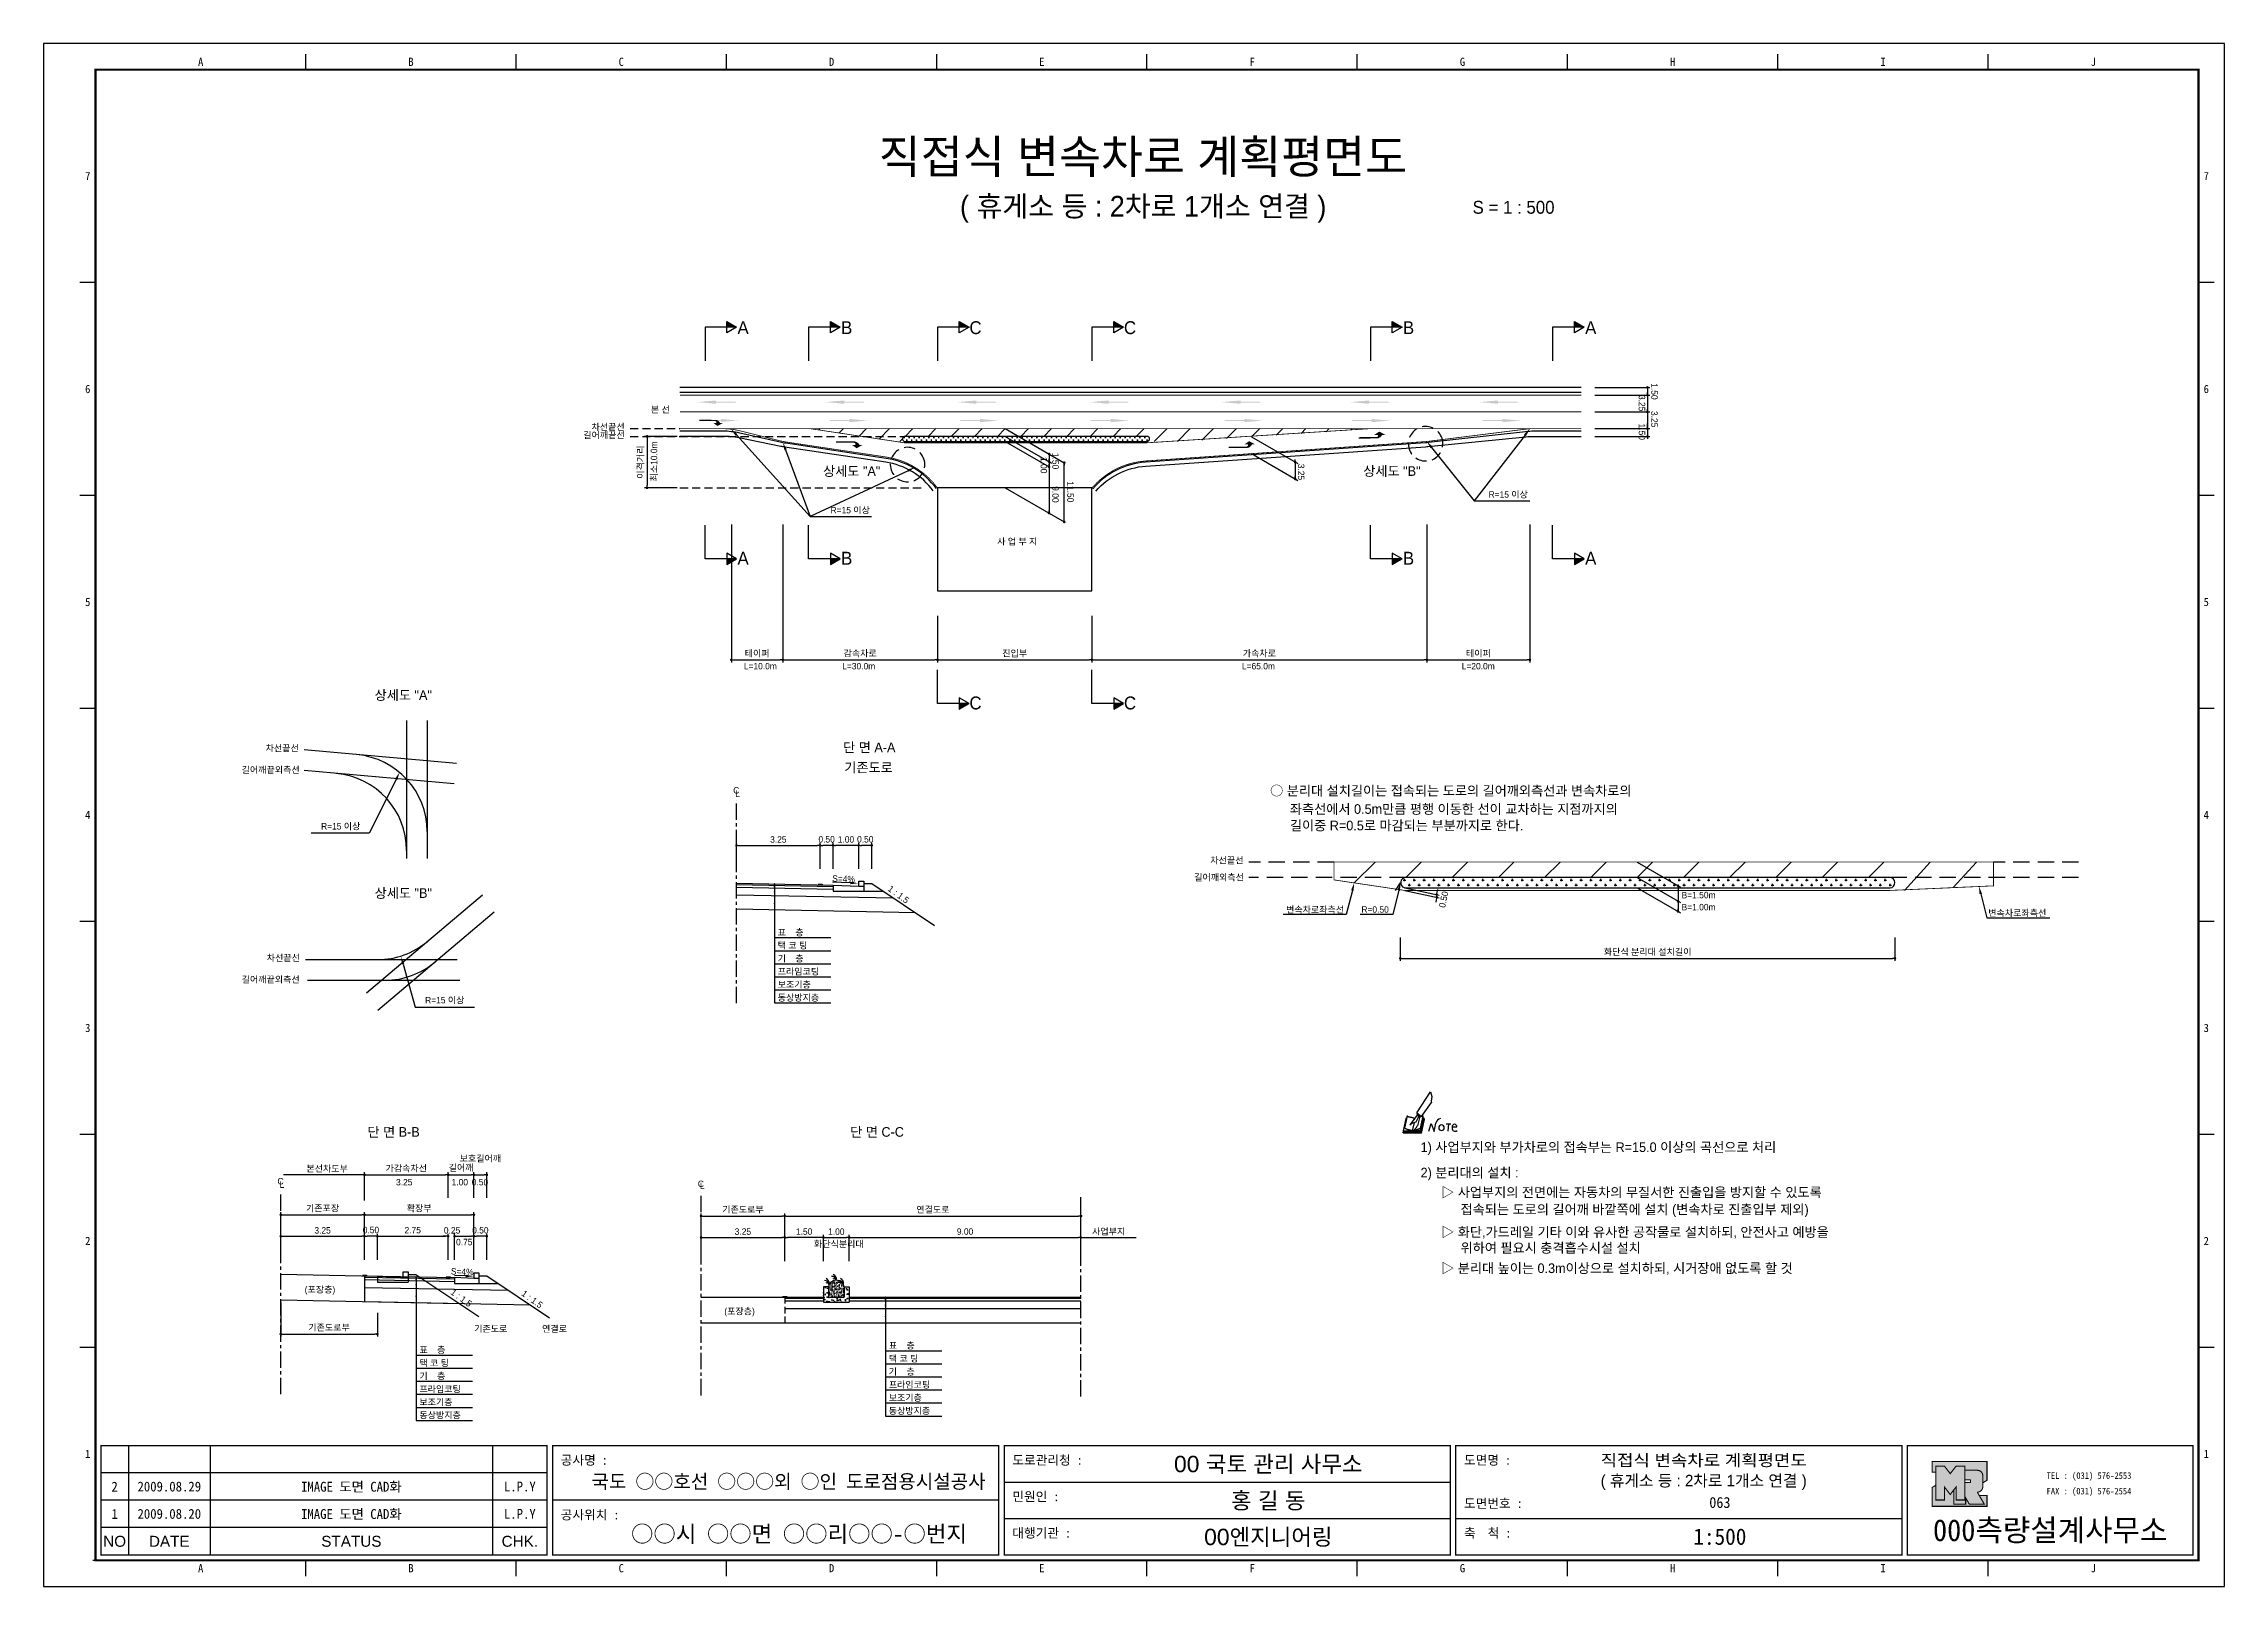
# Model space of a CAD drawing. Header units: millimetres. Extents: x 442 to 865, y 4 to 303.
import ezdxf
from ezdxf.enums import TextEntityAlignment as Align

# ---------------------------------------------------------------- set-up
doc = ezdxf.new("R2010")
doc.units = ezdxf.units.MM
doc.linetypes.add('CENTER', pattern=[50.8, 31.75, -6.35, 6.35, -6.35])
doc.linetypes.add('HIDDEN', pattern=[9.525, 6.35, -3.175])
for name, color, linetype in [('CC-GSTR-0004', 4, 'Continuous'), ('CM-LANE-0030', 30, 'Continuous'), ('CZ-DIMT-0002', 7, 'Continuous'), ('CZ-EXST-0002', 1, 'Continuous'), ('CZ-LIN1-0007', 7, 'Continuous'), ('CZ-LIN2-0003', 3, 'Continuous'), ('CZ-LINE-0001', 7, 'Continuous'), ('CZ-TEXT-BOX0', 7, 'Continuous'), ('TITLE', 7, 'Continuous')]:
    doc.layers.add(name, color=color, linetype=linetype)
doc.styles.add('견고딕', font='arial.ttf')
doc.styles.add('돋움', font='')
doc.styles.add('돋음체', font='')
doc.styles.get('돋움').set_extended_font_data('Dotum')
doc.styles.get('돋음체').set_extended_font_data('DotumChe')

msp = doc.modelspace()

# ---------------------------------------------------------------- texts
at = {"layer": 'CZ-DIMT-0002', "style": '돋움'}
for s, height, p in [('A', 2.5, (577.69, 248.28)), ('B', 2.5, (597.81, 248.28)), ('C', 2.5, (622.81, 248.28)), ('C', 2.5, (652.81, 248.28)), ('B', 2.5, (706.87, 248.28)), ('A', 2.5, (742.25, 248.28)), ('본 선', 1.25, (561.64, 232.38)), ('차선끝선', 1.25, (551.48, 229.02)), ('길어깨끝선', 1.25, (550.69, 227.43)), ('상세도 "A"', 1.875, (598.78, 220.44)), ('상세도 "B"', 1.875, (703.65, 220.46)), ('R=15 이상', 1.25, (726.23, 215.92)), ('R=15 이상', 1.25, (598.49, 212.87)), ('사 업 부 지', 1.25, (630.91, 206.78)), ('A', 2.5, (577.69, 203.54)), ('B', 2.5, (597.81, 203.54)), ('B', 2.5, (706.87, 203.54)), ('A', 2.5, (742.25, 203.54)), ('L=10.0m', 1.25, (581.04, 182.59)), ('L=30.0m', 1.25, (600.14, 182.59)), ('L=65.0m', 1.25, (677.74, 182.59)), ('L=20.0m', 1.25, (720.41, 182.59)), ('C', 2.5, (622.81, 175.45)), ('C', 2.5, (652.81, 175.45)), ('차선끝선', 1.25, (488.21, 166.67)), ('길어깨끝외측선', 1.25, (485.97, 162.47)), ('C', 1.25, (576.37, 158.5)), ('L', 1.25, (576.63, 157.85)), ('R=15 이상', 1.25, (499.58, 151.52)), ('차선끝선', 1.25, (671.61, 144.91)), ('차선끝선', 1.25, (488.44, 125.99)), ('길어깨끝외측선', 1.25, (485.98, 121.8)), ('R=15 이상', 1.25, (519.78, 117.78)), ('C', 1.25, (487.9, 82.64)), ('L', 1.25, (488.16, 81.98)), ('C', 1.25, (569.5, 82.14)), ('L', 1.25, (569.76, 81.74))]:
    msp.add_text(s, height=height, dxfattribs=at).set_placement(p, align=Align.MIDDLE_CENTER)
for s, rotation, p in [('1.50', 270, (754, 237.5)), ('3.25', 270, (751.57, 235.22)), ('1.50', 270, (751.57, 229.67)), ('3.25', 270, (754, 232.11)), ('최소10.0m', 90, (561.02, 218.43))]:
    msp.add_text(s, height=1.25, rotation=rotation, dxfattribs=at).set_placement(p)
for s, p in [('○ 분리대 설치길이는 접속되는 도로의 길어깨외측선과 변속차로의', (680, 158.43)), ('좌측선에서 0.5m만큼 평행 이동한 선이 교차하는 지점까지의', (683.85, 154.87)), ('길이중 R=0.5로 마감되는 부분까지로 한다.', (683.85, 151.67)), ('1) 사업부지와 부가차로의 접속부는 R=15.0 이상의 곡선으로 처리', (709.22, 89.25)), ('2) 분리대의 설치 :', (709.22, 84.31)), ('▷ 사업부지의 전면에는 자동차의 무질서한 진출입을 방지할 수 있도록', (713.2, 80.5)), ('접속되는 도로의 길어깨 바깥쪽에 설치 (변속차로 진출입부 제외)', (716.98, 77.18)), ('▷ 화단,가드레일 기타 이와 유사한 공작물로 설치하되, 안전사고 예방을', (713.2, 72.78)), ('위하여 필요시 충격흡수시설 설치', (716.98, 69.71)), ('▷ 분리대 높이는 0.3m이상으로 설치하되, 시거장애 없도록 할 것', (713.2, 65.76))]:
    msp.add_text(s, height=1.875, dxfattribs=at).set_placement(p, align=Align.MIDDLE_LEFT)
for s, rotation, p in [('S=4%', 357.7094, (597.2, 141.32)), ('1 : 1.5', 323.8881, (607.87, 138.29)), ('S=4%', 357.7094, (523.17, 65.09)), ('1 : 1.5', 323.8881, (522.99, 60)), ('1 : 1.5', 323.8881, (536.74, 59.75))]:
    msp.add_text(s, height=1.25, rotation=rotation, dxfattribs=at).set_placement(p, align=Align.MIDDLE_CENTER)
for s, p in [('길어깨외측선', (665.26, 140.99)), ('변속차로좌측선', (683.1, 134.72)), ('R=0.50', (697.73, 134.75)), ('B=1.50m', (759.89, 137.55)), ('B=1.00m', (759.89, 135.21)), ('표    층', (584.41, 130.3)), ('변속차로좌측선', (819.42, 134.06)), ('택 코 팅', (584.41, 127.77)), ('프라임코팅', (584.41, 122.71)), ('기    층', (584.41, 125.24)), ('보조기층', (584.41, 120.18)), ('동상방지층', (584.41, 117.64)), ('3.25', (510.32, 81.83)), ('1.00', (521.11, 81.83)), ('0.50', (525.02, 81.83)), ('사업부지', (645.44, 72.25)), ('화단식분리대', (591.44, 69.84)), ('(포장층)', (492.59, 61)), ('(포장층)', (574.05, 56.78)), ('기존도로', (525.48, 53.39)), ('연결로', (538.67, 53.39)), ('표    층', (605.97, 50.13)), ('표    층', (514.85, 49.28)), ('택 코 팅', (514.85, 46.74)), ('택 코 팅', (605.97, 47.6)), ('프라임코팅', (514.85, 41.68)), ('기    층', (514.85, 44.21)), ('프라임코팅', (605.97, 42.54)), ('기    층', (605.97, 45.07)), ('보조기층', (514.85, 39.15)), ('보조기층', (605.97, 40)), ('동상방지층', (605.97, 37.47)), ('동상방지층', (514.85, 36.62))]:
    msp.add_text(s, height=1.25, dxfattribs=at).set_placement(p)
at = {"layer": 'CZ-DIMT-0002', "char_height": 1.25, "attachment_point": 5, "style": '돋움'}
for s, insert, rotation in [('1.00', (636.07, 221.59), 270), ('1.50', (638.34, 222.4), 270), ('3.25', (686.03, 220.28), 270), ('9.00', (638.34, 215.92), 270), ('11.50', (641.23, 216.43), 270), ('\\A1;0.50', (713.7, 137.32), 78.0015)]:
    msp.add_mtext(s, dxfattribs=dict(at, insert=insert, rotation=rotation))
at = {"layer": 'CZ-DIMT-0002', "insert": (496.94, 85.02), "char_height": 1.25, "attachment_point": 5, "style": '돋움'}
msp.add_mtext('본선차도부', dxfattribs=at)
at = {"layer": 'CZ-LINE-0001', "insert": (557.84, 222.19), "char_height": 1.25, "attachment_point": 5, "rotation": 90, "style": '돋움'}
msp.add_mtext('\\A1;이격거리', dxfattribs=at)
at = {"layer": 'CZ-LINE-0001', "char_height": 1.25, "attachment_point": 5, "style": '돋움'}
for s, insert in [('\\A1;테이퍼', (580.42, 185.01)), ('\\A1;감속차로', (600.42, 185.01)), ('\\A1;진입부', (630.42, 185.01)), ('\\A1;가속차로', (677.92, 185.01)), ('\\A1;테이퍼', (720.42, 185.01)), ('\\A1;3.25', (584.53, 148.96)), ('\\A1;0.50', (593.91, 148.99)), ('\\A1;1.00', (597.66, 148.96)), ('\\A1;0.50', (601.41, 148.99)), ('\\A1;화단식 분리대 설치길이', (753.29, 127.09)), ('\\A1;가감속차선', (512.31, 85.08)), ('\\A1;길어깨', (522.94, 85.2)), ('\\A1;보호길어깨', (526.69, 87)), ('\\A1;기존포장', (496.06, 77.33)), ('\\A1;확장부', (514.81, 77.33)), ('\\A1;기존도로부', (577.66, 77.09)), ('\\A1;연결도로', (614.54, 77.08)), ('\\A1;3.25', (496.06, 73.1)), ('\\A1;0.50', (505.44, 73.17)), ('\\A1;2.75', (513.56, 73.14)), ('\\A1;0.25', (521.2, 73.11)), ('\\A1;0.50', (526.69, 73.12)), ('\\A1;3.25', (577.66, 72.86)), ('\\A1;1.50', (589.54, 72.86)), ('\\A1;1.00', (595.79, 72.86)), ('\\A1;9.00', (620.79, 72.86)), ('\\A1;0.75', (523.56, 70.83)), ('\\A1;기존도로부', (497.31, 54.19))]:
    msp.add_mtext(s, dxfattribs=dict(at, insert=insert))
at = {"layer": 'CZ-TEXT-BOX0', "style": '돋움'}
for s, p in [('상세도 "A"', (511.72, 176.98)), ('단 면 A-A', (602.19, 166.83)), ('기존도로', (602.04, 162.93)), ('상세도 "B"', (511.73, 138.56)), ('단 면 B-B', (509.84, 92.21)), ('단 면 C-C', (603.7, 92.21))]:
    msp.add_text(s, height=1.875, dxfattribs=at).set_placement(p, align=Align.MIDDLE_CENTER)
at = {"layer": 'TITLE', "color": 3, "linetype": 'Continuous', "style": '돋음체'}
for s, p in [('A', (472.39, 299.87)), ('B', (513.22, 299.87)), ('C', (554.04, 299.87)), ('D', (594.87, 299.87)), ('E', (635.69, 299.87)), ('F', (676.52, 299.87)), ('G', (717.34, 299.87)), ('H', (758.16, 299.87)), ('I', (798.99, 299.87)), ('J', (839.81, 299.87)), ('7', (450.47, 277.7)), ('7', (861.74, 277.7)), ('6', (450.47, 236.37)), ('6', (861.74, 236.37)), ('5', (450.47, 195.04)), ('5', (861.74, 195.04)), ('4', (450.47, 153.71)), ('4', (861.74, 153.71)), ('3', (450.47, 112.38)), ('3', (861.74, 112.38)), ('2', (450.47, 71.06)), ('2', (861.74, 71.06)), ('1', (450.47, 29.73)), ('1', (861.74, 29.73)), ('A', (472.39, 7.55)), ('B', (513.22, 7.55)), ('C', (554.04, 7.55)), ('D', (594.87, 7.55)), ('E', (635.69, 7.55)), ('F', (676.52, 7.55)), ('G', (717.34, 7.55)), ('H', (758.16, 7.55)), ('I', (798.99, 7.55)), ('J', (839.81, 7.55))]:
    msp.add_text(s, height=1.59, dxfattribs=at).set_placement(p, align=Align.MIDDLE)
at = {"layer": 'TITLE', "style": '돋움'}
for s, height, p in [('직접식 변속차로 계획평면도', 6.5, (655.32, 281.48)), ('( 휴게소 등 : 2차로 1개소 연결 )', 4, (655.36, 271.85))]:
    msp.add_text(s, height=height, dxfattribs=at).set_placement(p, align=Align.MIDDLE_CENTER)
msp.add_text('S = 1 : 500', height=2.5, dxfattribs=at).set_placement((719.31, 271.64), align=Align.MIDDLE_LEFT)
at = {"layer": 'TITLE', "style": '돋음체'}
for s, p in [('공사명 : ', (542.3, 27.63)), ('도로관리청 :', (629.97, 27.63)), ('도면명 :', (717.65, 27.63)), ('민원인 :', (629.97, 20.55)), ('도면번호 :', (717.65, 19.23)), ('공사위치 :', (542.3, 17.01)), ('대행기관 :', (629.97, 13.48)), ('축  척 :', (717.65, 13.48))]:
    msp.add_text(s, height=1.804, dxfattribs=at).set_placement(p)
at = {"layer": 'TITLE', "color": 7, "linetype": 'Continuous'}
for s, height, style, p in [('00 국토 관리 사무소', 3.1832, '견고딕', (679.65, 27.8)), ('국도 ○○호선 ○○○외 ○인 도로점용시설공사', 2.7, '돋음체', (586.52, 24.41)), ('홍 길 동', 3.183, '견고딕', (679.65, 20.73)), ('○○시 ○○면 ○○리○○-○번지', 3.1832, '돋음체', (588.55, 14.25)), ('00엔지니어링', 3.183, '견고딕', (679.65, 13.65))]:
    msp.add_text(s, height=height, dxfattribs=dict(at, style=style)).set_placement(p, align=Align.MIDDLE)
at = {"layer": 'TITLE', "style": '돋움'}
for s, width, p, p2 in [('직접식 변속차로 계획평면도', 1.010039, (744.18, 27.37), (784.18, 27.37)), ('( 휴게소 등 : 2차로 1개소 연결 )', 0.876755, (744.18, 23.42), (784.18, 23.42))]:
    msp.add_text(s, height=2.25, dxfattribs=dict(at, width=width)).set_placement(p, p2, align=Align.FIT)
at = {"layer": 'TITLE', "color": 180, "style": '돋음체'}
for s, p in [('TEL : (031) 576-2553', (830.75, 24.89)), ('FAX : (031) 576-2554', (830.75, 21.87))]:
    msp.add_text(s, height=1.2733, dxfattribs=at).set_placement(p)
at = {"layer": 'TITLE', "color": 1, "linetype": 'Continuous', "style": '돋음체'}
msp.add_text('2', height=1.91, dxfattribs=at).set_placement((455.69, 23.38), align=Align.MIDDLE)
at = {"layer": 'TITLE', "linetype": 'Continuous'}
for s, height, style, p in [('2009.08.29', 1.91, '돋음체', (466.3, 23.38)), ('L.P.Y', 1.91, '돋음체', (534.35, 23.38)), ('063', 2.122, '돋음체', (767.32, 20.29)), ('1', 1.91, '돋음체', (455.69, 18.08)), ('2009.08.20', 1.91, '돋음체', (466.3, 18.08)), ('L.P.Y', 1.91, '돋음체', (534.35, 18.08)), ('NO', 2.122, '견고딕', (455.69, 12.77)), ('DATE', 2.122, '견고딕', (466.3, 12.77)), ('STATUS', 2.122, '견고딕', (501.65, 12.77)), ('CHK.', 2.122, '견고딕', (534.35, 12.77)), ('1:500', 3.183, '돋음체', (767.32, 13.65))]:
    msp.add_text(s, height=height, dxfattribs=dict(at, style=style)).set_placement(p, align=Align.MIDDLE)
at = {"layer": 'TITLE', "style": '돋음체'}
for p in [(501.65, 23.38), (501.65, 18.08)]:
    msp.add_text('IMAGE 도면 CAD화', height=1.9099, dxfattribs=at).set_placement(p, align=Align.MIDDLE)
at = {"layer": 'TITLE', "color": 180, "style": '돋음체'}
msp.add_text('000측량설계사무소', height=4.244, dxfattribs=at).set_placement((831.45, 12.8), align=Align.CENTER)

# ---------------------------------------------------------------- blocks, each defined once
blk = doc.blocks.new('note')
for p, q in [((0.85, 3.5), (3.53, 7.57)), ((1.8, 2.79), (3.74, 5.46)), ((3.53, 7.57), (3.8, 6.64)), ((3.8, 6.64), (3.69, 5.72)), ((3.69, 5.72), (3.74, 5.46)), ((-1.24, 2.36), (-1.77, 0)), ((-1.77, 0), (1.77, 0)), ((-1.77, 0), (-1.77, -0.3)), ((-1.53, 0.52), (-1.55, 0.54)), ((-1.01, 2.9), (-1.53, 0.52)), ((-1.48, 0.48), (-1.53, 0.52)), ((-1.43, 0.44), (-1.48, 0.48)), ((-1.38, 0.41), (-1.43, 0.44)), ((-1.33, 0.4), (-1.38, 0.41)), ((-1.27, 0.37), (-1.33, 0.4)), ((-1.22, 0.35), (-1.27, 0.37)), ((-1.13, 2.36), (-1.24, 2.36)), ((-1.17, 0.33), (-1.22, 0.35)), ((-1.12, 0.32), (-1.17, 0.33)), ((-1.02, 0.25), (-1.12, 0.32)), ((-0.97, 0.22), (-1.02, 0.25)), ((-1, 2.9), (-1.01, 2.9)), ((-0.98, 2.85), (-1, 2.9)), ((-0.95, 2.8), (-0.98, 2.85)), ((-0.93, 0.21), (-0.97, 0.22)), ((-0.9, 2.75), (-0.95, 2.8)), ((-0.88, 0.19), (-0.93, 0.21)), ((-0.85, 2.72), (-0.9, 2.75)), ((-0.8, 0.18), (-0.88, 0.19)), ((-0.79, 2.69), (-0.85, 2.72)), ((-0.75, 0.17), (-0.8, 0.18)), ((-0.74, 2.68), (-0.79, 2.69)), ((-0.7, 0.16), (-0.75, 0.17)), ((-0.69, 2.65), (-0.74, 2.68)), ((-0.64, 0.15), (-0.7, 0.16)), ((-0.64, 2.65), (-0.69, 2.65)), ((-0.59, 2.63), (-0.64, 2.65)), ((-0.58, 0.14), (-0.64, 0.15)), ((-0.54, 2.62), (-0.59, 2.63)), ((-0.53, 0.13), (-0.58, 0.14)), ((-0.48, 2.61), (-0.54, 2.62)), ((-0.48, 0.12), (-0.53, 0.13)), ((-0.43, 2.61), (-0.48, 2.61)), ((-0.43, 0.11), (-0.48, 0.12)), ((0.75, 2.77), (-0.46, 1.16)), ((0.37, 2.24), (-0.46, 1.16)), ((-0.46, 1.16), (-0.08, 1.47)), ((-0.38, 2.59), (-0.43, 2.61)), ((-0.38, 0.08), (-0.43, 0.11)), ((-0.33, 2.59), (-0.38, 2.59)), ((-0.29, 0.06), (-0.38, 0.08)), ((-0.27, 2.58), (-0.33, 2.59)), ((-0.23, 0.05), (-0.29, 0.06)), ((-0.22, 2.57), (-0.27, 2.58)), ((-0.16, 0.04), (-0.23, 0.05)), ((-0.17, 2.56), (-0.22, 2.57)), ((-0.12, 2.55), (-0.17, 2.56)), ((-0.11, 0.03), (-0.16, 0.04)), ((-0.07, 2.53), (-0.12, 2.55)), ((-0.04, 0.02), (-0.11, 0.03)), ((-0.08, 1.47), (0.72, 1.75)), ((-0.01, 2.51), (-0.07, 2.53)), ((-0.05, -0.3), (-0.05, 0)), ((0, 0), (-0.04, 0.02)), ((0.04, 2.5), (-0.01, 2.51)), ((0.37, 1.63), (0, 0)), ((0, 0), (1.6, 0.53)), ((0, 0), (1.65, 0.18)), ((0, 0.01), (0.06, 0.04)), ((0, -0.3), (0, 0)), ((0.09, 2.48), (0.04, 2.5)), ((0.05, -0.3), (0.05, 0)), ((0.06, 0.04), (0.11, 0.07)), ((0.14, 2.48), (0.09, 2.48)), ((0.11, 0.07), (0.16, 0.09)), ((0.2, 2.47), (0.14, 2.48)), ((0.16, 0.09), (0.21, 0.12)), ((0.26, 2.43), (0.18, 2.46)), ((0.21, 0.12), (0.27, 0.14)), ((0.34, 2.4), (0.26, 2.43)), ((0.27, 0.14), (0.36, 0.19)), ((0.45, 2.37), (0.34, 2.4)), ((0.36, 0.19), (0.41, 0.22)), ((0.41, 0.22), (0.46, 0.27)), ((0.46, 0.27), (0.51, 0.3)), ((0.51, 0.3), (0.56, 0.34)), ((0.56, 0.34), (0.6, 0.4)), ((0.6, 0.4), (0.64, 0.45)), ((0.64, 0.45), (0.67, 0.51)), ((0.67, 0.51), (0.74, 0.58)), ((0.72, 1.75), (1.16, 2.53)), ((0.74, 0.58), (0.79, 0.63)), ((1, 3.1), (0.75, 2.77)), ((0.79, 0.63), (0.83, 0.68)), ((0.83, 0.68), (0.86, 0.73)), ((0.85, 3.5), (1.8, 2.79)), ((1, 3.4), (0.85, 3.21)), ((0.85, 3.21), (1.52, 2.71)), ((0.86, 0.73), (0.89, 0.79)), ((0.89, 0.84), (0.92, 0.89)), ((0.89, 0.79), (0.89, 0.84)), ((0.92, 0.89), (0.96, 0.95)), ((0.96, 0.95), (1.01, 0.97)), ((1.47, 2.74), (1.01, 0.97)), ((1.16, 2.53), (1.37, 2.82)), ((2.13, 2.84), (1.44, 2.63)), ((1.52, 2.71), (1.66, 2.9)), ((1.6, 0.53), (2.13, 2.84)), ((1.65, 0.18), (2.19, 2.48)), ((1.77, 0), (2.3, 2.36)), ((1.77, -0.3), (2.3, 2.07)), ((1.77, -0.38), (2.3, 1.99)), ((1.77, -0.44), (2.3, 1.93)), ((1.77, 0), (1.77, -0.3)), ((2.19, 2.48), (2.04, 2.47)), ((2.3, 2.36), (2.16, 2.36)), ((2.3, 2.36), (2.3, 2.07)), ((3.21, -0.08), (3.68, 1.4)), ((3.68, 1.4), (4.26, -0.14)), ((4.26, -0.14), (4.56, 1.44)), ((6.55, 1.34), (7.46, 1.34)), ((7.01, 1.34), (6.87, -0.11)), ((7.71, 0.77), (7.71, 0.55)), ((7.71, 0.77), (8.67, 0.77)), ((-1.77, -0.3), (1.77, -0.3)), ((-1.77, -0.43), (-1.77, -0.3)), ((-1.77, -0.37), (1.77, -0.37)), ((-1.77, -0.43), (1.77, -0.43))]:
    blk.add_line(p, q)
for centre, major_axis, start_param, end_param in [((0.4, 2.31), (0.0702, 0.0702), 3.283946, 6.425539), ((5.68, 1.23), (-0.806, 0.806), -0.591174, 0.597824), ((5.66, 0.58), (-0.378, 0.378), 3.926991, 10.210176), ((8.3, 0.49), (0.422, 0.422), 2.265602, 4.634911), ((8.19, 0.77), (-0.342, 0.342), 3.926991, 7.068583)]:
    blk.add_ellipse(centre, major_axis=major_axis, ratio=1, start_param=start_param, end_param=end_param)
blk = doc.blocks.new('_Dot')
at = {"color": 0, "linetype": 'ByBlock', "lineweight": -2}
blk.add_line((-0.5, 0), (-1, 0), dxfattribs=at)
at = {"color": 0, "linetype": 'ByBlock', "const_width": 0.5}
blk.add_lwpolyline([(-0.25, 0, 1), (0.25, 0, 1)], format="xyb", close=True, dxfattribs=at)

# ---------------------------------------------------------------- hatches: boundary and pattern name
at = {"layer": 'CM-LANE-0030'}
h = msp.add_hatch(dxfattribs=at)
h.set_pattern_fill('ANSI31', color=256, style=0)
h.set_pattern_definition([(45, (442.667, -2.1346), (-2.245064, 2.245064), [])])
h.paths.add_polyline_path([(663.36, 226.19), (699.47, 228.69), (590.66, 228.69), (606.01, 226.38, -0.015132), (607.1, 226.19), (609.04, 226.19, 0.001024), (608.97, 226.21, -0.857281), (609.12, 227.19), (656.1, 227.19, -0.966023), (656.14, 226.19), (656.12, 226.19)])
at = {"layer": 'CZ-EXST-0002'}
h = msp.add_hatch(dxfattribs=at)
h.set_pattern_fill('AR-CONC', color=256, scale=0.01, style=0)
h.set_pattern_definition([(50, (-514.8326, 3543.0122), (1.8218467, -0.15939086), [0.1905, -2.0955]), (355, (-514.8326, 3543.0122), (-0.3524283, 1.9105664), [0.1524, -1.6764]), (100.451, (-514.6807, 3542.999), (1.469425, 1.7511669), [0.1619, -1.7809]), (46.1842, (-514.8326, 3543.5202), (2.7107904, -0.4204233), [0.28575, -3.14325]), (96.6356, (-514.6067, 3543.4852), (2.3740423, 2.4742556), [0.24285, -2.67135]), (351.184, (-514.8326, 3543.5202), (2.374046, 2.4742512), [0.2286, -2.5146]), (21, (-514.5786, 3543.3932), (1.5161488, -1.0226552), [0.1905, -2.0955]), (326, (-514.5786, 3543.3932), (0.6180203, 1.8418797), [0.1524, -1.6764]), (71.4514, (-514.4522, 3543.308), (2.1341649, 0.8192286), [0.1619, -1.7809]), (37.5, (-514.83257, 3543.0122), (0.03088603, 0.84555039), [0, -1.65608, 0, -1.7018, 0, -1.68275]), (7.5, (-514.8326, 3543.0122), (0.66819663, 1.00180575), [0, -0.97028, 0, -1.61798, 0, -0.64135]), (327.5, (-515.399, 3543.0122), (1.35590595, -0.05728744), [0, -0.635, 0, -1.9812, 0, -2.6289]), (317.5, (-515.653, 3543.0122), (1.4812918, 0.2542649), [0, -0.8255, 0, -1.31572, 0, -1.8669])])
h.paths.add_polyline_path([(598.29, 59.17), (598.29, 62.17), (597.29, 62.17), (597.29, 60.17), (594.29, 60.17), (594.29, 62.17), (593.29, 62.17), (593.29, 59.17)])
h = msp.add_hatch(dxfattribs=at)
h.set_pattern_fill('AR-SAND', color=256, scale=0.01, style=0)
h.set_pattern_definition([(37.5, (-514.83257, 3543.0122), (-0.016000313, 0.489413237), [0, -0.38608, 0, -0.4318, 0, -0.41275]), (7.5, (-514.83257, 3543.0122), (0.44952328, 0.7168251), [0, -0.20828, 0, -0.34798, 0, -0.13335]), (327.5, (-515.145, 3543.0122), (0.79099237, 0.001437185), [0, -0.127, 0, -0.4572, 0, -0.5969]), (317.5, (-515.145, 3543.0122), (0.76355645, 0.22292932), [0, -0.0635, 0, -0.29972, 0, -0.3429])])
edge = h.paths.add_edge_path()
edge.add_ellipse((595.79, 62.17), major_axis=(-1.5, 0), ratio=0.829212, start_angle=180, end_angle=360)
edge.add_line((594.29, 62.17), (594.29, 60.17))
edge.add_line((594.29, 60.17), (597.29, 60.17))
edge.add_line((597.29, 60.17), (597.29, 62.17))
at = {"layer": 'CZ-LIN1-0007'}
for points in [[(572.44, 234.15), (572.44, 233.93), (576.26, 233.94), (576.26, 233.72), (572.44, 233.72), (572.44, 233.51), (568.79, 233.83)], [(597.33, 234.15), (597.33, 233.93), (601.15, 233.94), (601.15, 233.72), (597.33, 233.72), (597.33, 233.51), (593.68, 233.83)], [(622.99, 234.15), (622.99, 233.93), (626.81, 233.94), (626.81, 233.72), (622.99, 233.72), (622.99, 233.51), (619.34, 233.83)], [(648.66, 234.15), (648.66, 233.93), (652.48, 233.94), (652.48, 233.72), (648.66, 233.72), (648.66, 233.51), (645.01, 233.83)], [(674.27, 234.15), (674.27, 233.93), (678.1, 233.94), (678.1, 233.72), (674.27, 233.72), (674.27, 233.51), (670.62, 233.83)], [(699.2, 234.15), (699.2, 233.93), (703.02, 233.94), (703.02, 233.72), (699.2, 233.72), (699.2, 233.51), (695.55, 233.83)], [(724.27, 234.15), (724.27, 233.93), (728.09, 233.94), (728.09, 233.72), (724.27, 233.72), (724.27, 233.51), (720.62, 233.83)], [(572.32, 230.39, -0.267976), (573.22, 229.78), (573.78, 229.78), (572.74, 229.21), (571.91, 229.78), (572.52, 229.78, 0.504994), (572.25, 230.15), (569.2, 230.17), (569.2, 230.41)], [(573.45, 230.56), (573.45, 230.37), (570.02, 230.37), (570.02, 230.18), (573.45, 230.18), (573.45, 229.98), (576.72, 230.27)], [(598.31, 230.57), (598.31, 230.36), (594.49, 230.36), (594.49, 230.14), (598.31, 230.14), (598.31, 229.93), (601.96, 230.25)], [(623.66, 230.57), (623.66, 230.36), (619.84, 230.36), (619.84, 230.14), (623.66, 230.14), (623.66, 229.93), (627.32, 230.25)], [(649.02, 230.57), (649.02, 230.36), (645.19, 230.36), (645.19, 230.14), (649.02, 230.14), (649.02, 229.93), (652.67, 230.25)], [(674.98, 230.57), (674.98, 230.36), (671.16, 230.36), (671.16, 230.14), (674.98, 230.14), (674.98, 229.93), (678.63, 230.25)], [(699.72, 230.57), (699.72, 230.36), (695.9, 230.36), (695.9, 230.14), (699.72, 230.14), (699.72, 229.93), (703.38, 230.25)], [(725.08, 230.57), (725.08, 230.36), (721.25, 230.36), (721.25, 230.14), (725.08, 230.14), (725.08, 229.93), (728.73, 230.25)], [(599.26, 226.22, -0.267976), (600.29, 225.53), (600.92, 225.54), (599.75, 224.88), (598.8, 225.53), (599.49, 225.53, 0.504994), (599.19, 225.95), (595.72, 225.97), (595.72, 226.24)], [(675.47, 224.92, 0.267976), (676.5, 225.61), (677.13, 225.61), (675.95, 226.26), (675.01, 225.62), (675.7, 225.61, -0.504994), (675.4, 225.19), (671.93, 225.17), (671.93, 224.9)], [(700.72, 226.78, 0.267976), (701.75, 227.47), (702.37, 227.47), (701.2, 228.12), (700.26, 227.48), (700.95, 227.47, -0.504994), (700.64, 227.05), (697.18, 227.03), (697.18, 226.76)], [(593.03, 140.14), (593.03, 140.27), (592.28, 140.28), (592.28, 140.16)], [(504.56, 64.28), (504.56, 64.4), (503.81, 64.42), (503.81, 64.29)], [(520.81, 63.95), (520.81, 64.08), (520.06, 64.09), (520.06, 63.97)], [(586.16, 60.17), (586.16, 60.29), (585.41, 60.29), (585.41, 60.17)]]:
    msp.add_hatch(color=256, dxfattribs=at).paths.add_polyline_path(points)
at = {"layer": 'CZ-LIN2-0003'}
h = msp.add_hatch(dxfattribs=at)
h.set_pattern_fill('CROSS', color=256, scale=0.075, style=0)
h.set_pattern_definition([(0, (442.667, -2.13455), (0.47625, 0.47625), [0.238125, -0.714375]), (90, (442.78606, -2.2536), (-0.47625, 0.47625), [0.238125, -0.714375])])
h.paths.add_polyline_path([(609.12, 227.19, 0.857281), (608.97, 226.21, -0.001024), (609.04, 226.19), (656.1, 226.19, 1), (656.1, 227.19)])
h = msp.add_hatch(dxfattribs=at)
h.set_pattern_fill('CROSS', color=256, scale=0.15, style=0)
h.set_pattern_definition([(0, (373.431, -317.0757), (0.9525, 0.9525), [0.47625, -1.42875]), (90, (373.6692, -317.3138), (-0.9525, 0.9525), [0.47625, -1.42875])])
h.paths.add_polyline_path([(800.3, 141.57), (706.34, 141.57, 1), (706.34, 139.57), (800.3, 139.57, 1)])
at = {"layer": 'CZ-LINE-0001'}
for points in [[(574.54, 249.46), (574.54, 248.36), (576.44, 248.36)], [(594.66, 249.46), (594.66, 248.36), (596.56, 248.36)], [(619.66, 249.46), (619.66, 248.36), (621.56, 248.36)], [(649.66, 249.46), (649.66, 248.36), (651.56, 248.36)], [(703.71, 249.46), (703.71, 248.36), (705.61, 248.36)], [(739.09, 249.46), (739.09, 248.36), (740.99, 248.36)], [(576.44, 203.41), (574.54, 203.41), (574.54, 202.31)], [(596.56, 203.41), (594.66, 203.41), (594.66, 202.31)], [(705.61, 203.41), (703.71, 203.41), (703.71, 202.31)], [(740.99, 203.41), (739.09, 203.41), (739.09, 202.31)], [(621.56, 175.32), (619.66, 175.32), (619.66, 174.22)], [(651.56, 175.32), (649.66, 175.32), (649.66, 174.22)]]:
    msp.add_hatch(color=256, dxfattribs=at).paths.add_polyline_path(points)
at = {"layer": 'TITLE', "ltscale": 150}
h = msp.add_hatch(color=8, dxfattribs=at)
edge = h.paths.add_edge_path()
edge.add_line((819.18, 28.25), (808.51, 28.25))
edge.add_line((808.51, 28.25), (808.51, 26.17))
edge.add_line((808.51, 26.17), (809.22, 26.17))
edge.add_line((809.22, 26.17), (809.22, 27.35))
edge.add_line((809.22, 27.35), (810.91, 27.35))
edge.add_line((810.91, 27.35), (812.04, 25.89))
edge.add_line((812.04, 25.89), (813.17, 27.35))
edge.add_line((813.17, 27.35), (814.86, 27.35))
edge.add_line((814.86, 27.35), (814.86, 26.55))
edge.add_line((814.86, 26.55), (817.3, 26.55))
edge.add_arc((817.3, 25.48), 1.07, 0, 90, ccw=False)
edge.add_line((818.36, 25.48), (818.36, 24.11))
edge.add_line((818.36, 24.11), (819.18, 24.62))
edge.add_line((819.18, 24.62), (819.18, 28.25))
h.paths.add_polyline_path([(812.72, 22.73), (812.04, 21.85), (810.91, 23.3), (810.91, 20.79), (809.22, 20.79), (809.22, 23.64), (808.51, 23.2), (808.51, 19.56), (819.18, 19.56), (819.18, 21.64), (817.68, 21.64), (818.64, 19.99), (815.73, 19.99), (815.03, 21.2), (815.03, 19.99), (812.72, 19.99)])
msp.add_hatch(color=5, dxfattribs=at).paths.add_polyline_path([(814.86, 27.35), (813.17, 27.35), (812.04, 25.89), (810.91, 27.35), (809.22, 27.35), (809.22, 20.79), (810.91, 20.79), (810.91, 23.3), (812.04, 21.85), (813.17, 23.3), (813.17, 20.79), (814.86, 20.79)])
h = msp.add_hatch(color=161, dxfattribs=at)
edge = h.paths.add_edge_path()
edge.add_arc((817.3, 25.48), 1.07, 360, 450)
edge.add_line((817.3, 26.55), (814.86, 26.55))
edge.add_line((814.86, 26.55), (814.86, 24.7))
edge.add_line((814.86, 24.7), (815.85, 24.7))
edge.add_arc((815.85, 24.58), 0.113, 0, 90, ccw=False)
edge.add_line((815.97, 24.58), (815.97, 24.27))
edge.add_arc((815.85, 24.27), 0.113, 270, 360, ccw=False)
edge.add_line((815.85, 24.16), (814.86, 24.16))
edge.add_line((814.86, 24.16), (814.86, 20.79))
edge.add_line((814.86, 20.79), (813.17, 20.79))
edge.add_line((813.17, 20.79), (813.17, 23.3))
edge.add_line((813.17, 23.3), (812.72, 22.73))
edge.add_line((812.72, 22.73), (812.72, 19.99))
edge.add_line((812.72, 19.99), (815.03, 19.99))
edge.add_line((815.03, 19.99), (815.03, 21.2))
edge.add_line((815.03, 21.2), (815.73, 19.99))
edge.add_line((815.73, 19.99), (818.64, 19.99))
edge.add_line((818.64, 19.99), (817.3, 22.31))
edge.add_arc((817.3, 23.38), 1.07, 270, 360)
edge.add_line((818.36, 23.38), (818.36, 25.48))

# ---------------------------------------------------------------- linework, layer by layer
at = {"color": 0, "linetype": 'ByBlock', "lineweight": -2}
for p, q in [((753.24, 236.44), (753.24, 236.19)), ((753.24, 235.44), (753.24, 235.69)), ((753.24, 234.94), (753.24, 234.69)), ((753.24, 232.19), (753.24, 232.44)), ((753.24, 231.69), (753.24, 231.44)), ((753.24, 228.94), (753.24, 229.19)), ((753.24, 228.94), (753.24, 229.19)), ((753.24, 226.94), (753.24, 226.69)), ((753.24, 226.94), (753.24, 226.69)), ((637.08, 223.53), (637.08, 223.28)), ((637.08, 222.53), (637.08, 222.78)), ((637.08, 222.03), (637.08, 221.78)), ((637.08, 221.53), (637.08, 221.78)), ((640.04, 221.82), (640.04, 221.57)), ((684.88, 222.43), (684.88, 222.68)), ((684.88, 221.93), (684.88, 221.68)), ((684.87, 219.18), (684.87, 219.43)), ((637.08, 212.53), (637.08, 212.78)), ((640.04, 210.82), (640.04, 211.07)), ((759.19, 139.74), (759.19, 139.49)), ((712.3, 137.51), (712.25, 137.27)), ((712.4, 138.5), (712.46, 138.75)), ((759.19, 136.74), (759.19, 136.49)), ((759.19, 135.24), (759.19, 135.49)), ((503.94, 83.88), (503.69, 83.88)), ((643.54, 71.72), (643.79, 71.72))]:
    msp.add_line(p, q, dxfattribs=at)
at = {"color": 0, "linetype": 'ByBlock', "const_width": 0.25}
for points in [[(753.24, 236.56, 1), (753.24, 236.81, 1)], [(753.24, 235.06, 1), (753.24, 235.31, 1)], [(753.24, 235.31, 1), (753.24, 235.06, 1)], [(753.24, 231.81, 1), (753.24, 232.06, 1)], [(753.24, 232.06, 1), (753.24, 231.81, 1)], [(753.24, 228.81, 1), (753.24, 228.56, 1)], [(753.24, 228.81, 1), (753.24, 228.56, 1)], [(753.24, 227.06, 1), (753.24, 227.31, 1)], [(753.24, 227.06, 1), (753.24, 227.31, 1)], [(637.08, 223.66, 1), (637.08, 223.91, 1)], [(637.08, 222.41, 1), (637.08, 222.16, 1)], [(637.08, 222.16, 1), (637.08, 222.41, 1)], [(637.08, 221.41, 1), (637.08, 221.16, 1)], [(640.04, 221.95, 1), (640.04, 222.2, 1)], [(684.88, 222.06, 1), (684.88, 222.31, 1)], [(684.88, 222.31, 1), (684.88, 222.06, 1)], [(684.87, 219.06, 1), (684.87, 218.81, 1)], [(637.08, 212.41, 1), (637.08, 212.16, 1)], [(640.04, 210.7, 1), (640.04, 210.45, 1)], [(759.19, 139.86, 1), (759.19, 140.11, 1)], [(712.38, 138.38, 1), (712.33, 138.14, 1)], [(712.33, 137.64, 1), (712.38, 137.88, 1)], [(759.19, 136.86, 1), (759.19, 137.11, 1)], [(759.19, 135.11, 1), (759.19, 134.86, 1)], [(504.06, 83.88, 1), (504.31, 83.88, 1)], [(643.41, 71.72, 1), (643.16, 71.72, 1)]]:
    msp.add_lwpolyline(points, format="xyb", close=True, dxfattribs=at)
at = {"layer": 'CC-GSTR-0004'}
for p, q in [((595.16, 140.1), (600.16, 139.9)), ((595.16, 140.1), (595.16, 138.9)), ((600.16, 140.9), (601.16, 140.9)), ((600.16, 139.9), (600.16, 140.9)), ((600.16, 139.9), (601.16, 139.9)), ((601.16, 140.9), (601.16, 138.9)), ((595.16, 138.9), (601.16, 138.9))]:
    msp.add_line(p, q, dxfattribs=at)
for points in [[(740.42, 236.69), (565.42, 236.69)], [(740.42, 235.69), (565.42, 235.69)], [(526.44, 63.79), (525.44, 63.79), (521.69, 63.94), (521.69, 62.79), (526.44, 62.79), (526.44, 64.79), (525.44, 64.79), (525.44, 63.79)]]:
    msp.add_lwpolyline(points, dxfattribs=at)
for points in [[(615.22, 217.04, 0.200301), (605.49, 222.92), (585.96, 225.85), (585.96, 225.85, -0.018175), (584.88, 226.06), (584.88, 226.06), (577.04, 227.82), (577.04, 227.82, 0.055452), (573.75, 228.19), (573.75, 228.19), (565.42, 228.19)], [(614.61, 216.6, 0.200301), (605.38, 222.18), (585.78, 225.12, -0.012396), (585.05, 225.25), (576.88, 226.89, 0.049659), (573.92, 227.19), (565.42, 227.19)], [(740.42, 228.19), (731.26, 228.19, 0.028022), (729.58, 228.09), (729.58, 228.09), (710.74, 225.97), (710.74, 225.97, -0.010735), (710.1, 225.92), (710.1, 225.92), (655.8, 222.16, 0.201252), (645.61, 217.03)], [(646.18, 216.54, -0.201252), (655.85, 221.41), (710.19, 225.17, 0.007667), (710.65, 225.21), (729.67, 227.11, -0.024952), (731.17, 227.19), (740.42, 227.19)]]:
    msp.add_lwpolyline(points, format="xyb", dxfattribs=at)
at = {"layer": 'CM-LANE-0030'}
for p, q in [((696.33, 140.53), (700.37, 144.57)), ((706.35, 141.57), (709.35, 144.57)), ((715.33, 141.57), (718.33, 144.57)), ((724.31, 141.57), (727.31, 144.57)), ((733.29, 141.57), (736.29, 144.57)), ((742.27, 141.57), (745.27, 144.57)), ((751.25, 141.57), (754.25, 144.57)), ((760.23, 141.57), (763.23, 144.57)), ((769.21, 141.57), (772.21, 144.57)), ((778.19, 141.57), (781.19, 144.57)), ((787.18, 141.57), (790.18, 144.57)), ((796.16, 141.57), (799.16, 144.57)), ((803.14, 139.07), (808.14, 144.57)), ((812.61, 139.61), (817.12, 144.57)), ((704.35, 139.07), (705.34, 140.55))]:
    msp.add_line(p, q, dxfattribs=at)
at = {"layer": 'CM-LANE-0030', "const_width": 0.15}
msp.add_lwpolyline([(740.42, 231.94), (565.42, 231.94)], dxfattribs=at)
for points in [[(656.12, 225.94), (609.04, 225.94, -0.06063), (609.04, 225.94), (590.66, 228.69), (699.47, 228.69)], [(820.44, 144.57), (820.44, 139.96), (800.34, 139.07), (706.18, 139.07, -0.142447), (706.18, 139.07), (692.4, 141.12), (692.4, 144.57)]]:
    msp.add_lwpolyline(points, format="xyb", close=True, dxfattribs=at)
at = {"layer": 'CZ-EXST-0002'}
for p, q in [((512.38, 172.07), (512.38, 145.29)), ((516.36, 172.07), (516.36, 145.29)), ((522.07, 163.7), (492.48, 166.33)), ((521.58, 159.73), (492.48, 162.32)), ((504.58, 119.23), (527.13, 138.21)), ((506.79, 115.86), (529.39, 134.89)), ((492.71, 125.65), (522.19, 125.65)), ((493.12, 121.65), (522.67, 121.65)), ((487.94, 64.61), (506.69, 64.24)), ((506.69, 64.24), (506.69, 63.04)), ((506.69, 64.24), (511.69, 64.04)), ((511.69, 64.04), (511.69, 65.04)), ((511.69, 65.04), (512.69, 65.04)), ((511.69, 64.04), (512.69, 64.04)), ((512.69, 65.04), (512.69, 63.04)), ((512.69, 64.54), (514.19, 64.54)), ((514.19, 64.54), (526.39, 56.4)), ((487.94, 59.61), (522.62, 58.92)), ((506.69, 63.04), (512.69, 63.04)), ((569.54, 60.17), (585.79, 60.17)), ((569.54, 55.17), (585.79, 55.17))]:
    msp.add_line(p, q, dxfattribs=at)
at = {"layer": 'CZ-LIN1-0007'}
for p, q in [((592.28, 140.28), (593.03, 140.27)), ((592.28, 140.16), (593.03, 140.14)), ((593.03, 140.27), (593.03, 140.14)), ((503.81, 64.42), (504.56, 64.4)), ((503.81, 64.29), (504.56, 64.28)), ((504.56, 64.4), (504.56, 64.28)), ((520.06, 64.09), (520.81, 64.08)), ((520.06, 63.97), (520.81, 63.95)), ((520.81, 64.08), (520.81, 63.95)), ((585.41, 60.29), (586.16, 60.29)), ((585.41, 60.17), (585.41, 60.29)), ((586.16, 60.17), (585.41, 60.17)), ((586.16, 60.29), (586.16, 60.17))]:
    msp.add_line(p, q, dxfattribs=at)
at = {"layer": 'CZ-LIN1-0007', "const_width": 0.15}
msp.add_lwpolyline([(740.42, 235.19), (565.42, 235.19)], dxfattribs=at)
for points in [[(615.42, 217.19, 0.200301), (605.53, 223.17), (586.13, 226.08), (586.13, 226.08, -0.024027), (584.72, 226.36), (584.72, 226.36), (577.21, 228.24), (577.21, 228.24, 0.061321), (573.57, 228.69), (573.57, 228.69), (565.42, 228.69)], [(740.42, 228.69), (731.35, 228.69), (731.35, 228.69, 0.031099), (729.49, 228.57), (710.83, 226.24), (710.83, 226.24, -0.01381), (710, 226.16), (710, 226.16), (655.78, 222.41, 0.201252), (645.42, 217.19)]]:
    msp.add_lwpolyline(points, format="xyb", dxfattribs=at)
at = {"layer": 'CZ-LIN1-0007', "linetype": 'HIDDEN', "const_width": 0.15}
for points in [[(573.57, 228.69), (590.66, 228.69)], [(731.35, 228.69), (699.47, 228.69)]]:
    msp.add_lwpolyline(points, dxfattribs=at)
at = {"layer": 'CZ-LIN2-0003'}
for p, q in [((576.41, 140.48), (595.16, 140.1)), ((576.41, 140.23), (595.16, 139.85)), ((576.41, 139.73), (595.16, 139.35)), ((601.16, 140.4), (602.66, 140.4)), ((602.66, 140.4), (614.86, 132.27)), ((576.41, 138.23), (606.83, 137.62)), ((576.41, 135.48), (611.09, 134.78)), ((601.16, 138.9), (604.91, 138.9)), ((504.19, 64.29), (521.69, 63.94)), ((504.19, 64.29), (504.19, 59.29)), ((504.19, 64.04), (521.69, 63.69)), ((504.19, 63.54), (521.69, 63.19)), ((526.44, 64.29), (527.94, 64.29)), ((527.94, 64.29), (540.14, 56.15)), ((504.19, 62.04), (532.15, 61.48)), ((504.19, 59.29), (536.41, 58.64)), ((526.44, 62.79), (530.19, 62.79)), ((585.79, 60.17), (593.29, 60.17)), ((585.79, 59.92), (593.29, 59.92)), ((585.79, 59.42), (593.29, 59.42)), ((593.29, 62.17), (593.29, 59.17)), ((594.29, 62.17), (593.29, 62.17)), ((594.29, 62.17), (594.29, 60.17)), ((594.29, 60.17), (597.29, 60.17)), ((597.29, 62.17), (598.29, 62.17)), ((597.29, 62.17), (597.29, 60.17)), ((598.29, 62.17), (598.29, 59.17)), ((598.29, 60.17), (643.29, 60.17)), ((598.29, 59.92), (643.29, 59.92)), ((598.29, 59.42), (643.29, 59.42)), ((585.79, 57.92), (643.29, 57.92)), ((585.79, 55.17), (643.29, 55.17)), ((593.29, 59.17), (598.29, 59.17))]:
    msp.add_line(p, q, dxfattribs=at)
for points in [[(656.1, 227.19), (609.12, 227.19, 0.857281), (608.97, 226.21, -0.001024), (609.04, 226.19), (656.12, 226.19), (656.14, 226.19, 0.966023)], [(800.3, 141.57), (706.34, 141.57, 0.857281), (706.04, 139.62, -0.001024), (706.18, 139.57), (800.34, 139.57), (800.37, 139.57, 0.966023)]]:
    msp.add_lwpolyline(points, format="xyb", close=True, dxfattribs=at)
msp.add_lwpolyline([(645.42, 217.19), (615.42, 217.19), (615.42, 197.19), (645.42, 197.19)], close=True, dxfattribs=at)
for centre, radius, start, end in [((501.36, 150.48), 15, 0, 84.9204), ((497.38, 146.82), 15, 0, 84.9204), ((506.74, 140.65), 15, 270, 310.097), ((508.2, 136.65), 15, 270, 310.097), ((593.41, 62.85), 1, 347.1802, 67.3267), ((594.91, 63.29), 0.88, 7.8639, 92.7752), ((595.37, 63.26), 0.44, 19.771, 124.0366), ((594.81, 63.63), 1, 347.1802, 67.3267), ((596.2, 62.85), 1, 347.1802, 67.3267), ((593.52, 62.51), 0.88, 7.8639, 92.7752), ((593.98, 62.48), 0.44, 19.771, 124.0366), ((596.31, 62.51), 0.88, 7.8639, 92.7752), ((596.77, 62.48), 0.44, 19.771, 124.0366)]:
    msp.add_arc(centre, radius, start, end, dxfattribs=at)
msp.add_ellipse((595.79, 62.17), major_axis=(-1.5, 0), ratio=0.829212, start_param=3.141593, end_param=6.283185, dxfattribs=at)
at = {"layer": 'CZ-LINE-0001'}
for p, q in [((576.44, 248.36), (570.3, 248.36)), ((570.3, 248.36), (570.3, 241.82)), ((574.54, 247.26), (574.54, 249.46)), ((574.54, 249.46), (576.44, 248.36)), ((576.44, 248.36), (574.54, 247.26)), ((596.56, 248.36), (590.42, 248.36)), ((590.42, 248.36), (590.42, 241.82)), ((594.66, 247.26), (594.66, 249.46)), ((594.66, 249.46), (596.56, 248.36)), ((596.56, 248.36), (594.66, 247.26)), ((621.56, 248.36), (615.42, 248.36)), ((615.42, 248.36), (615.42, 241.82)), ((619.66, 247.26), (619.66, 249.46)), ((619.66, 249.46), (621.56, 248.36)), ((621.56, 248.36), (619.66, 247.26)), ((651.56, 248.36), (645.42, 248.36)), ((645.42, 248.36), (645.42, 241.82)), ((649.66, 247.26), (649.66, 249.46)), ((649.66, 249.46), (651.56, 248.36)), ((651.56, 248.36), (649.66, 247.26)), ((705.61, 248.36), (699.47, 248.36)), ((699.47, 248.36), (699.47, 241.82)), ((703.71, 247.26), (703.71, 249.46)), ((703.71, 249.46), (705.61, 248.36)), ((705.61, 248.36), (703.71, 247.26)), ((740.99, 248.36), (734.85, 248.36)), ((734.85, 248.36), (734.85, 241.82)), ((739.09, 247.26), (739.09, 249.46)), ((739.09, 249.46), (740.99, 248.36)), ((740.99, 248.36), (739.09, 247.26)), ((743.02, 236.69), (753.74, 236.69)), ((743.02, 235.19), (753.74, 235.19)), ((743.02, 235.19), (753.74, 235.19)), ((753.24, 236.19), (753.24, 227.19)), ((628.59, 228.69), (640.04, 222.07)), ((743.02, 231.94), (753.74, 231.94)), ((743.02, 231.94), (753.74, 231.94)), ((743.02, 228.69), (753.74, 228.69)), ((743.02, 228.69), (753.74, 228.69)), ((753.24, 229.19), (753.24, 229.69)), ((564.92, 227.19), (558.54, 227.19)), ((559.04, 226.69), (559.04, 217.69)), ((628.59, 227.19), (637.58, 221.99)), ((628.59, 226.19), (637.08, 221.28)), ((676.38, 227.09), (685.38, 221.9)), ((743.02, 227.19), (753.74, 227.19)), ((743.02, 227.19), (753.74, 227.19)), ((637.08, 223.78), (637.08, 212.28)), ((640.04, 210.57), (640.04, 222.07)), ((676.37, 223.84), (685.37, 218.64)), ((684.88, 221.68), (684.88, 218.68)), ((564.92, 217.19), (558.54, 217.19)), ((628.59, 217.19), (640.04, 210.57)), ((719.64, 214.67), (730.42, 214.67)), ((570.3, 203.41), (570.3, 209.95)), ((575.42, 210.09), (575.42, 183.32)), ((585.42, 210.09), (585.42, 183.32)), ((585.42, 210.09), (585.42, 183.32)), ((590.42, 203.41), (590.42, 209.95)), ((590.7, 211.61), (602.64, 211.61)), ((699.47, 203.41), (699.47, 209.95)), ((710.42, 210.09), (710.42, 183.32)), ((710.42, 210.09), (710.42, 183.32)), ((730.42, 210.09), (730.42, 183.32)), ((734.85, 203.41), (734.85, 209.95)), ((576.44, 203.41), (570.3, 203.41)), ((576.44, 203.41), (574.54, 204.51)), ((574.54, 204.51), (574.54, 202.31)), ((574.54, 202.31), (576.44, 203.41)), ((596.56, 203.41), (590.42, 203.41)), ((596.56, 203.41), (594.66, 204.51)), ((594.66, 204.51), (594.66, 202.31)), ((594.66, 202.31), (596.56, 203.41)), ((705.61, 203.41), (699.47, 203.41)), ((705.61, 203.41), (703.71, 204.51)), ((703.71, 204.51), (703.71, 202.31)), ((703.71, 202.31), (705.61, 203.41)), ((740.99, 203.41), (734.85, 203.41)), ((740.99, 203.41), (739.09, 204.51)), ((739.09, 204.51), (739.09, 202.31)), ((739.09, 202.31), (740.99, 203.41)), ((615.42, 192.37), (615.42, 183.32)), ((615.42, 192.37), (615.42, 183.32)), ((645.42, 192.37), (645.42, 183.32)), ((645.42, 192.37), (645.42, 183.32)), ((575.92, 183.82), (584.92, 183.82)), ((585.92, 183.82), (614.92, 183.82)), ((615.92, 183.82), (644.92, 183.82)), ((645.92, 183.82), (709.92, 183.82)), ((710.92, 183.82), (729.92, 183.82)), ((615.42, 175.32), (615.42, 181.86)), ((645.42, 175.32), (645.42, 181.86)), ((621.56, 175.32), (615.42, 175.32)), ((621.56, 175.32), (619.66, 176.42)), ((619.66, 176.42), (619.66, 174.22)), ((619.66, 174.22), (621.56, 175.32)), ((651.56, 175.32), (645.42, 175.32)), ((651.56, 175.32), (649.66, 176.42)), ((649.66, 176.42), (649.66, 174.22)), ((649.66, 174.22), (651.56, 175.32)), ((576.41, 143.27), (576.41, 148.32)), ((592.66, 143.27), (592.66, 148.32)), ((592.66, 143.27), (592.66, 148.32)), ((595.16, 143.27), (595.16, 148.32)), ((595.16, 143.27), (595.16, 148.32)), ((600.16, 145.71), (600.16, 148.32)), ((600.16, 143.27), (600.16, 148.32)), ((602.66, 143.27), (602.66, 148.32)), ((576.91, 147.82), (592.16, 147.82)), ((594.66, 147.82), (593.16, 147.82)), ((599.66, 147.82), (595.66, 147.82)), ((602.16, 147.82), (600.66, 147.82)), ((751.25, 144.57), (759.69, 139.7)), ((583.76, 140.34), (583.76, 117.25)), ((751.25, 141.57), (759.69, 136.7)), ((759.19, 139.99), (759.19, 134.99)), ((706.18, 139.57), (712.84, 138.15)), ((706.18, 139.07), (712.84, 137.65)), ((712.25, 137.27), (712.15, 136.78)), ((712.46, 138.75), (712.56, 139.24)), ((751.25, 139.57), (759.69, 134.7)), ((583.76, 129.91), (594.7, 129.91)), ((583.76, 127.38), (594.7, 127.38)), ((705.28, 129.93), (705.28, 125.39)), ((801.3, 129.93), (801.3, 125.39)), ((583.76, 124.85), (594.7, 124.85)), ((705.78, 125.89), (800.8, 125.89)), ((583.76, 122.32), (594.7, 122.32)), ((583.76, 119.79), (594.7, 119.79)), ((583.76, 117.25), (594.7, 117.25)), ((504.19, 83.88), (488.44, 83.88)), ((504.19, 78.91), (504.19, 84.38)), ((504.19, 79.41), (504.19, 84.38)), ((504.69, 83.88), (519.94, 83.88)), ((520.44, 79.41), (520.44, 84.38)), ((520.44, 79.41), (520.44, 84.38)), ((520.94, 83.88), (524.94, 83.88)), ((525.44, 79.41), (525.44, 84.38)), ((525.44, 79.41), (525.44, 84.38)), ((525.94, 83.88), (527.44, 83.88)), ((527.94, 79.41), (527.94, 84.38)), ((487.94, 72.46), (487.94, 76.63)), ((504.19, 72.46), (504.19, 76.63)), ((504.19, 72.46), (504.19, 76.63)), ((525.44, 72.46), (525.44, 76.63)), ((569.54, 72.22), (569.54, 76.39)), ((585.79, 72.22), (585.79, 76.39)), ((585.79, 72.22), (585.79, 76.39)), ((643.29, 72.22), (643.29, 76.39)), ((487.94, 67.41), (487.94, 72.46)), ((488.44, 76.13), (503.69, 76.13)), ((504.19, 67.41), (504.19, 72.46)), ((504.19, 67.41), (504.19, 72.46)), ((504.69, 76.13), (524.94, 76.13)), ((506.69, 67.41), (506.69, 72.46)), ((506.69, 67.41), (506.69, 72.46)), ((520.44, 67.41), (520.44, 72.46)), ((520.44, 67.41), (520.44, 72.46)), ((521.69, 67.41), (521.69, 72.46)), ((521.69, 67.41), (521.69, 72.46)), ((525.44, 67.41), (525.44, 72.46)), ((525.44, 69.85), (525.44, 72.46)), ((527.94, 67.41), (527.94, 72.46)), ((569.54, 67.16), (569.54, 72.22)), ((570.04, 75.89), (585.29, 75.89)), ((585.79, 67.16), (585.79, 72.22)), ((585.79, 67.16), (585.79, 72.22)), ((586.29, 75.89), (642.79, 75.89)), ((593.29, 67.16), (593.29, 72.22)), ((593.29, 67.16), (593.29, 72.22)), ((598.29, 67.16), (598.29, 72.22)), ((598.29, 67.16), (598.29, 72.22)), ((643.29, 67.16), (643.29, 72.22)), ((643.29, 67.16), (643.29, 72.22)), ((488.44, 71.96), (503.69, 71.96)), ((506.19, 71.96), (504.69, 71.96)), ((507.19, 71.96), (519.94, 71.96)), ((519.94, 71.96), (519.44, 71.96)), ((522.19, 71.96), (524.94, 71.96)), ((522.19, 71.96), (522.69, 71.96)), ((527.44, 71.96), (525.94, 71.96)), ((570.04, 71.72), (585.29, 71.72)), ((592.79, 71.72), (586.29, 71.72)), ((593.79, 71.72), (597.79, 71.72)), ((598.79, 71.72), (642.79, 71.72)), ((643.79, 71.72), (654, 71.72)), ((514.2, 64.09), (514.2, 36.23)), ((605.32, 60.17), (605.32, 37.08)), ((487.94, 59.11), (487.94, 52.49)), ((506.69, 57.11), (506.69, 52.49)), ((488.44, 52.99), (506.19, 52.99)), ((514.2, 48.89), (525.14, 48.89)), ((605.32, 49.74), (616.25, 49.74)), ((605.32, 47.21), (616.25, 47.21)), ((514.2, 46.35), (525.14, 46.35)), ((514.2, 43.82), (525.14, 43.82)), ((605.32, 44.68), (616.25, 44.68)), ((514.2, 41.29), (525.14, 41.29)), ((514.2, 38.76), (525.14, 38.76)), ((605.32, 42.15), (616.25, 42.15)), ((605.32, 39.61), (616.25, 39.61)), ((514.2, 36.23), (525.14, 36.23)), ((605.32, 37.08), (616.25, 37.08))]:
    msp.add_line(p, q, dxfattribs=at)
at = {"layer": 'CZ-LINE-0001', "linetype": 'HIDDEN', "ltscale": 0.25}
for p, q in [((555.76, 228.69), (565.42, 228.69)), ((555.76, 227.19), (609.12, 227.19)), ((565.42, 217.19), (612.66, 217.19))]:
    msp.add_line(p, q, dxfattribs=at)
at = {"layer": 'CZ-LINE-0001', "linetype": 'HIDDEN', "ltscale": 0.35}
for p, q in [((713.52, 226.16), (713.52, 226.16)), ((612.95, 222.1), (612.95, 222.1))]:
    msp.add_line(p, q, dxfattribs=at)
at = {"layer": 'CZ-LINE-0001', "linetype": 'CENTER', "ltscale": 0.1}
for p, q in [((576.41, 117.2), (576.41, 156.58)), ((487.94, 41.33), (487.94, 80.72)), ((569.54, 41.09), (569.54, 80.47)), ((643.29, 40.84), (643.29, 80.22))]:
    msp.add_line(p, q, dxfattribs=at)
at = {"layer": 'CZ-LINE-0001', "linetype": 'HIDDEN', "ltscale": 0.5}
for p, q in [((692.4, 144.57), (675.88, 144.57)), ((836.96, 144.57), (820.44, 144.57)), ((706.34, 141.57), (675.88, 141.57)), ((836.96, 141.57), (800.3, 141.57))]:
    msp.add_line(p, q, dxfattribs=at)
at = {"layer": 'CZ-LINE-0001', "linetype": 'HIDDEN', "ltscale": 0.2}
msp.add_line((585.79, 60.17), (585.79, 55.17), dxfattribs=at)
at = {"layer": 'CZ-LINE-0001'}
for points in [[(576.41, 227.46), (590.7, 211.61)], [(585.94, 224.58), (590.7, 211.61)], [(711.35, 225.02), (719.64, 214.67)], [(729.5, 227.45), (719.64, 214.67)], [(609.72, 220.53), (590.7, 211.61)], [(510.33, 160.63), (505.11, 150.16), (493.87, 150.16)], [(598.53, 140.52), (595.03, 140.66)], [(695.97, 139.08), (694.8, 134.41), (682.57, 134.41)], [(704.97, 139.1), (703.8, 134.43), (697.46, 134.43)], [(511.69, 124.79), (514.06, 116.42), (525.56, 116.42)], [(523.83, 64.26), (521.69, 64.34)]]:
    msp.add_lwpolyline(points, dxfattribs=at)
at = {"layer": 'CZ-LINE-0001', "extrusion": (0, 0, -1)}
msp.add_lwpolyline([(-817.97, 138.41), (-819.14, 133.75), (-831.37, 133.75)], dxfattribs=at)
at = {"layer": 'CZ-LINE-0001', "linetype": 'HIDDEN', "ltscale": 0.35}
for centre in [(710.2, 225.76), (609.62, 221.71)]:
    msp.add_arc(centre, 3.35, 6.7667, 6.749, dxfattribs=at)
at = {"layer": 'CZ-LINE-0001', "linetype": 'ByBlock'}
for centre, start, end in [((583.76, 140.28), 0, 180), ((583.76, 140.28), 0, 180), ((583.76, 140.28), 180, 0), ((583.76, 140.28), 180, 0), ((583.76, 140.08), 0, 180), ((583.76, 140.08), 0, 180), ((583.76, 140.08), 180, 0), ((583.76, 140.08), 180, 0), ((583.76, 139.84), 0, 180), ((583.76, 139.84), 0, 180), ((583.76, 139.84), 180, 0), ((583.76, 139.84), 180, 0), ((583.76, 139.59), 0, 180), ((583.76, 139.59), 0, 180), ((583.76, 139.59), 180, 0), ((583.76, 139.59), 180, 0), ((583.76, 138.79), 0, 180), ((583.76, 138.79), 0, 180), ((583.76, 138.79), 180, 0), ((583.76, 138.79), 180, 0), ((583.76, 136.56), 0, 180), ((583.76, 136.56), 0, 180), ((583.76, 136.56), 180, 0), ((583.76, 136.56), 180, 0), ((514.2, 64.03), 0, 180), ((514.2, 64.03), 0, 180), ((514.2, 64.03), 180, 0), ((514.2, 64.03), 180, 0), ((514.2, 63.83), 0, 180), ((514.2, 63.83), 0, 180), ((514.2, 63.83), 180, 0), ((514.2, 63.83), 180, 0), ((514.2, 63.59), 0, 180), ((514.2, 63.59), 0, 180), ((514.2, 63.59), 180, 0), ((514.2, 63.59), 180, 0), ((514.2, 63.34), 0, 180), ((514.2, 63.34), 0, 180), ((514.2, 63.34), 180, 0), ((514.2, 63.34), 180, 0), ((514.2, 62.54), 0, 180), ((514.2, 62.54), 0, 180), ((514.2, 62.54), 180, 0), ((514.2, 62.54), 180, 0), ((514.2, 60.31), 0, 180), ((514.2, 60.31), 0, 180), ((514.2, 60.31), 180, 0), ((514.2, 60.31), 180, 0), ((605.32, 60.11), 0, 180), ((605.32, 60.11), 0, 180), ((605.32, 60.11), 180, 0), ((605.32, 60.11), 180, 0), ((605.32, 59.9), 0, 180), ((605.32, 59.9), 0, 180), ((605.32, 59.9), 180, 0), ((605.32, 59.9), 180, 0), ((605.32, 59.67), 0, 180), ((605.32, 59.67), 0, 180), ((605.32, 59.67), 180, 0), ((605.32, 59.67), 180, 0), ((605.31, 59.42), 0, 180), ((605.31, 59.42), 0, 180), ((605.31, 59.42), 180, 0), ((605.31, 59.42), 180, 0), ((605.31, 58.62), 0, 180), ((605.31, 58.62), 0, 180), ((605.31, 58.62), 180, 0), ((605.31, 58.62), 180, 0), ((605.31, 56.38), 0, 180), ((605.31, 56.38), 0, 180), ((605.31, 56.38), 180, 0), ((605.31, 56.38), 180, 0)]:
    msp.add_arc(centre, 0.0625, start, end, dxfattribs=at)
at = {"layer": 'CZ-LINE-0001'}
for points in [[(729.31, 227.6), (730.42, 228.64), (729.7, 227.3)], [(576.22, 227.29), (575.4, 228.58), (576.59, 227.63)], [(585.71, 224.49), (585.43, 225.99), (586.18, 224.67)], [(711.16, 224.87), (710.42, 226.19), (711.55, 225.18)], [(609.61, 220.76), (611.07, 221.17), (609.82, 220.31)], [(510.11, 160.74), (511, 161.97), (510.56, 160.52)], [(598.54, 140.77), (600.03, 140.46), (598.52, 140.27)], [(695.73, 139.14), (696.33, 140.53), (696.21, 139.02)], [(704.73, 139.16), (705.34, 140.55), (705.21, 139.04)], [(511.45, 124.72), (511.28, 126.23), (511.93, 124.85)], [(523.84, 64.51), (525.33, 64.2), (523.82, 64.01)]]:
    msp.add_solid(points, dxfattribs=at)
at = {"layer": 'CZ-LINE-0001', "extrusion": (0, 0, -1)}
msp.add_solid([(-818.21, 138.47), (-817.6, 139.87), (-817.73, 138.35)], dxfattribs=at)
at = {"layer": 'TITLE', "color": 7, "linetype": 'Continuous'}
for p, q in [((492.81, 298.36), (492.81, 301.38)), ((533.63, 298.36), (533.63, 301.38)), ((574.45, 298.36), (574.45, 301.38)), ((615.28, 298.36), (615.28, 301.38)), ((656.1, 298.36), (656.1, 301.38)), ((696.93, 298.36), (696.93, 301.38)), ((737.75, 298.36), (737.75, 301.38)), ((778.58, 298.36), (778.58, 301.38)), ((819.4, 298.36), (819.4, 301.38)), ((451.98, 257.03), (448.96, 257.03)), ((863.25, 257.03), (860.23, 257.03)), ((451.98, 215.7), (448.96, 215.7)), ((863.25, 215.7), (860.23, 215.7)), ((451.98, 174.37), (448.96, 174.37)), ((863.25, 174.37), (860.23, 174.37)), ((451.98, 133.04), (448.96, 133.04)), ((863.25, 133.04), (860.23, 133.04)), ((451.98, 91.71), (448.96, 91.71)), ((863.25, 91.71), (860.23, 91.71)), ((451.98, 50.39), (448.96, 50.39)), ((863.25, 50.39), (860.23, 50.39)), ((492.81, 6.03), (492.81, 9.06)), ((533.63, 6.03), (533.63, 9.06)), ((574.45, 6.03), (574.45, 9.06)), ((615.28, 6.03), (615.28, 9.06)), ((656.1, 6.03), (656.1, 9.06)), ((696.93, 6.03), (696.93, 9.06)), ((737.75, 6.03), (737.75, 9.06)), ((778.58, 6.03), (778.58, 9.06)), ((819.4, 6.03), (819.4, 9.06))]:
    msp.add_line(p, q, dxfattribs=at)
at = {"layer": 'TITLE', "ltscale": 150}
for p, q in [((458.35, 31.34), (458.35, 10.12)), ((474.26, 31.34), (474.26, 10.12)), ((529.04, 31.34), (529.04, 10.12)), ((539.65, 26.03), (453.04, 26.03)), ((628.38, 24.27), (714.99, 24.27)), ((539.65, 20.73), (453.04, 20.73)), ((627.32, 20.73), (540.71, 20.73)), ((628.38, 17.19), (714.99, 17.19)), ((716.05, 17.19), (802.66, 17.19)), ((539.65, 15.42), (453.04, 15.42))]:
    msp.add_line(p, q, dxfattribs=at)
at = {"layer": 'TITLE'}
msp.add_line((860.34, 9.06), (451.48, 9.06), dxfattribs=at)
msp.add_lwpolyline([(441.9, 4.02), (865.26, 4.02), (865.26, 303.4), (441.9, 303.4)], close=True, dxfattribs=at)
at = {"layer": 'TITLE', "linetype": 'Continuous', "const_width": 0.403}
msp.add_lwpolyline([(451.98, 9.06), (451.98, 298.36), (860.23, 298.36), (860.23, 9.06)], close=True, dxfattribs=at)
at = {"layer": 'TITLE', "ltscale": 150}
for points, const_width in [([(453.04, 31.34), (539.65, 31.34), (539.65, 10.12), (453.04, 10.12)], 0.265), ([(540.71, 31.34), (627.32, 31.34), (627.32, 10.12), (540.71, 10.12)], 0.265), ([(714.99, 10.12), (628.38, 10.12), (628.38, 31.34), (714.99, 31.34)], 0.265), ([(716.05, 31.34), (802.66, 31.34), (802.66, 10.12), (716.05, 10.12)], 0.265), ([(859.17, 31.34), (859.17, 10.12), (803.73, 10.12), (803.73, 31.34), (859.17, 31.34)], 0.265), ([(814.86, 27.35), (813.17, 27.35), (812.04, 25.89), (810.91, 27.35), (809.22, 27.35), (809.22, 20.79), (810.91, 20.79), (810.91, 23.3), (812.04, 21.85), (813.17, 23.3), (813.17, 20.79), (814.86, 20.79)], 0.212), ([(812.72, 22.73), (812.04, 21.85), (810.91, 23.3), (810.91, 20.79), (809.22, 20.79), (809.22, 23.64), (808.51, 23.2), (808.51, 19.56), (819.18, 19.56), (819.18, 21.64), (817.68, 21.64), (818.64, 19.99), (815.73, 19.99), (815.03, 21.2), (815.03, 19.99), (812.72, 19.99)], 0.212)]:
    msp.add_lwpolyline(points, close=True, dxfattribs=dict(at, const_width=const_width))
at = {"layer": 'TITLE', "ltscale": 150, "const_width": 0.212}
for points in [[(819.18, 28.25), (808.51, 28.25), (808.51, 26.17), (809.22, 26.17), (809.22, 27.35), (810.91, 27.35), (812.04, 25.89), (813.17, 27.35), (814.86, 27.35), (814.86, 26.55), (817.3, 26.55, -0.414214), (818.36, 25.48), (818.36, 24.11), (819.18, 24.62)], [(818.36, 25.48, 0.414214), (817.3, 26.55), (814.86, 26.55), (814.86, 24.7), (815.85, 24.7, -0.414214), (815.97, 24.58), (815.97, 24.27, -0.414214), (815.85, 24.16), (814.86, 24.16), (814.86, 20.79), (813.17, 20.79), (813.17, 23.3), (812.72, 22.73), (812.72, 19.99), (815.03, 19.99), (815.03, 21.2), (815.73, 19.99), (818.64, 19.99), (817.3, 22.31, 0.414214), (818.36, 23.38)]]:
    msp.add_lwpolyline(points, format="xyb", close=True, dxfattribs=at)

# ---------------------------------------------------------------- block references
at = {"layer": 'CZ-LINE-0001', "xscale": 0.5, "yscale": 0.5, "zscale": 0.5}
for p, rotation in [((559.04, 227.19), 90), ((559.04, 217.19), 270), ((575.42, 183.82), 180), ((585.42, 183.82), 180), ((615.42, 183.82), 180), ((645.42, 183.82), 180), ((710.42, 183.82), 180), ((576.41, 147.82), 180), ((592.66, 147.82), 180), ((595.16, 147.82), 180), ((600.16, 147.82), 180), ((705.28, 125.89), 180), ((504.19, 83.88), 180), ((520.44, 83.88), 180), ((525.44, 83.88), 180), ((487.94, 76.13), 180), ((504.19, 76.13), 180), ((487.94, 71.96), 180), ((504.19, 71.96), 180), ((506.69, 71.96), 180), ((521.69, 71.96), 180), ((521.69, 71.96), 180), ((525.44, 71.96), 180), ((569.54, 75.89), 180), ((585.79, 75.89), 180), ((569.54, 71.72), 180), ((585.79, 71.72), 180), ((593.29, 71.72), 180), ((598.29, 71.72), 180), ((487.94, 52.99), 180)]:
    msp.add_blockref('_Dot', p, dxfattribs=dict(at, rotation=rotation))
for p in [(585.42, 183.82), (615.42, 183.82), (645.42, 183.82), (710.42, 183.82), (730.42, 183.82), (592.66, 147.82), (595.16, 147.82), (600.16, 147.82), (602.66, 147.82), (801.3, 125.89), (520.44, 83.88), (525.44, 83.88), (527.94, 83.88), (504.19, 76.13), (525.44, 76.13), (504.19, 71.96), (506.69, 71.96), (520.44, 71.96), (520.44, 71.96), (525.44, 71.96), (527.94, 71.96), (585.79, 75.89), (643.29, 75.89), (585.79, 71.72), (593.29, 71.72), (598.29, 71.72), (643.29, 71.72), (506.69, 52.99)]:
    msp.add_blockref('_Dot', p, dxfattribs=at)
at = {"layer": 'CZ-TEXT-BOX0'}
msp.add_blockref('note', (707.61, 92.44), dxfattribs=at)

msp.set_redraw_order([(e.dxf.handle, doc.entitydb.next_handle()) for e in msp.query("TEXT MTEXT ATTDEF DIMENSION ARC_DIMENSION")])  # texts and dimensions are drawn at this point

doc.saveas('drawing.dxf')
